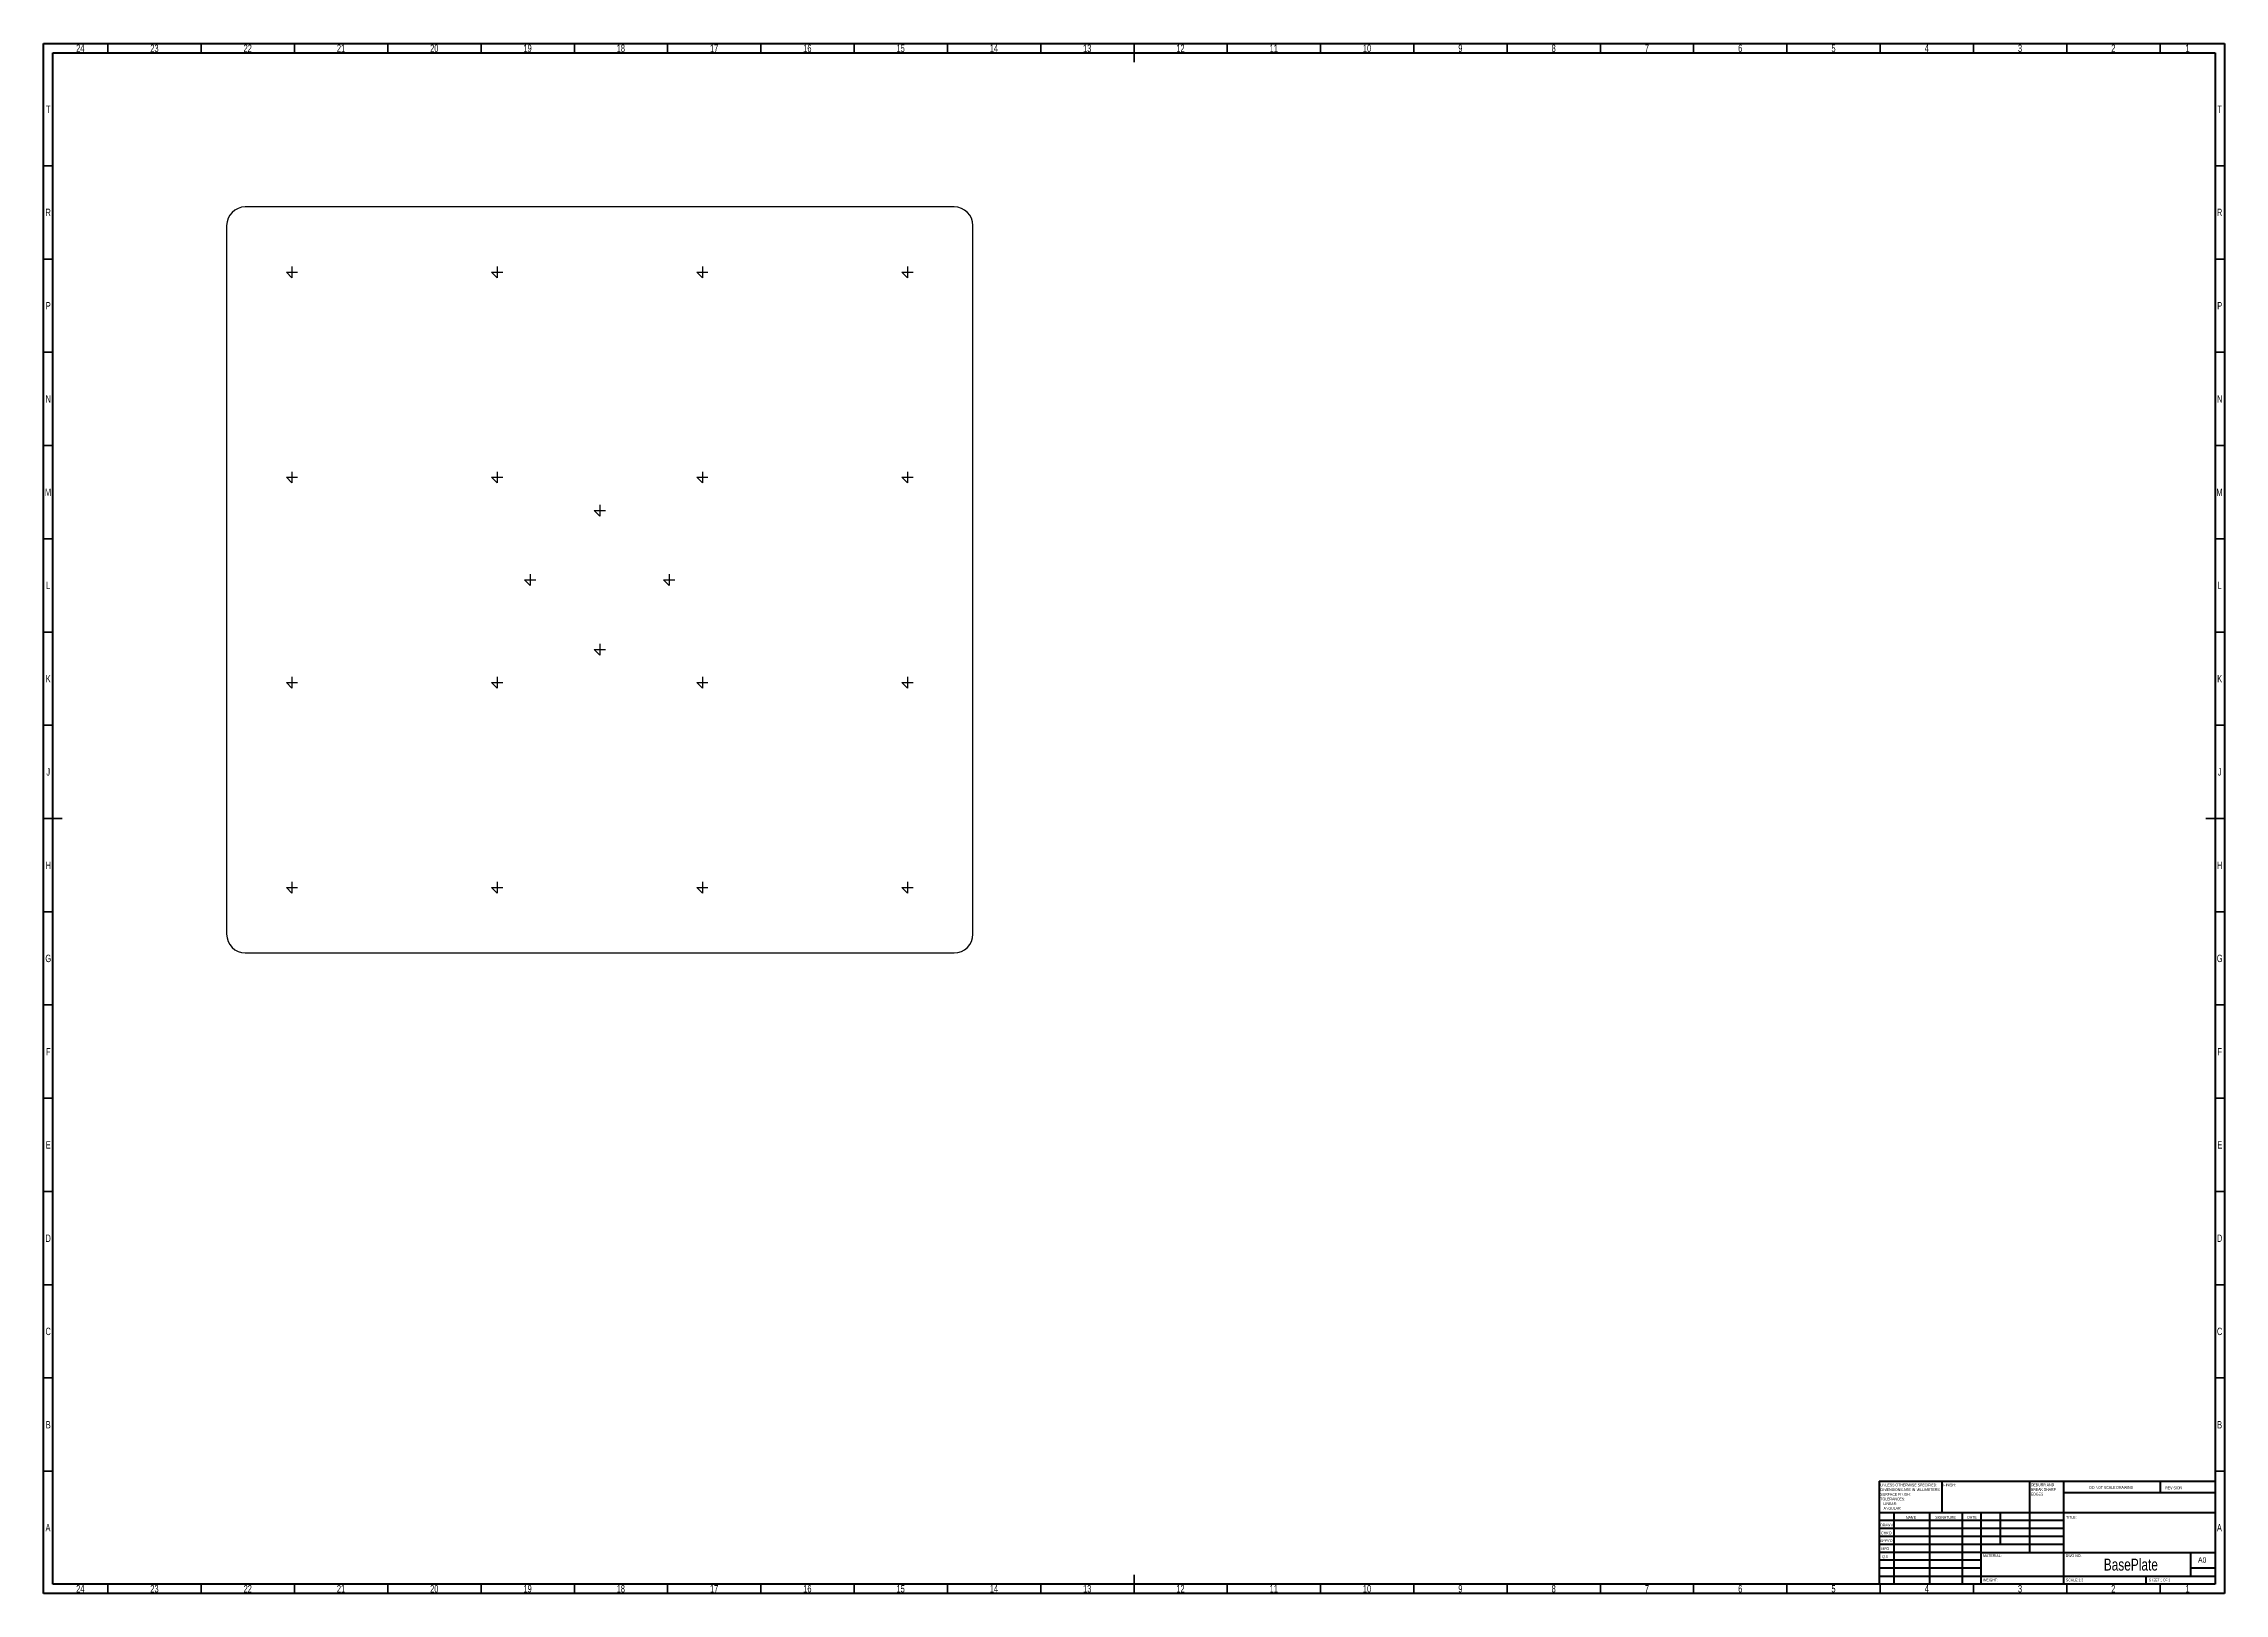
# Model space of a CAD drawing. Header units: inches. Extents: x 1517 to 7040, y -2638 to 1148.
# Drawn here: x 1755 to 2924, y -1412 to -581 of the extents above; entities that cross this region are included whole.
import ezdxf

# ---------------------------------------------------------------- set-up
doc = ezdxf.new("R2010")
doc.units = ezdxf.units.IN
doc.header["$MEASUREMENT"] = 0
doc.styles.add('SLDTEXTSTYLE0', font='TXT', dxfattribs={"width": 0.75})
doc.styles.add('SLDTEXTSTYLE1', font='TXT', dxfattribs={"width": 0.686449})
doc.styles.add('SLDTEXTSTYLE2', font='TXT', dxfattribs={"width": 0.6875})

msp = doc.modelspace()

# ---------------------------------------------------------------- texts
at = {"color": 7, "linetype": 'Continuous', "lineweight": 0}
for s, insert, char_height, attachment_point, style in [('24', (1774.25, -581.68), 3.9687, 2, 'SLDTEXTSTYLE0'), ('23', (1814, -581.68), 3.9687, 2, 'SLDTEXTSTYLE0'), ('22', (1864, -581.68), 3.9687, 2, 'SLDTEXTSTYLE0'), ('21', (1914, -581.68), 3.9687, 2, 'SLDTEXTSTYLE0'), ('20', (1964, -581.68), 3.9687, 2, 'SLDTEXTSTYLE0'), ('19', (2014, -581.68), 3.9687, 2, 'SLDTEXTSTYLE0'), ('18', (2064, -581.68), 3.9687, 2, 'SLDTEXTSTYLE0'), ('17', (2114, -581.68), 3.9687, 2, 'SLDTEXTSTYLE0'), ('16', (2164, -581.68), 3.9687, 2, 'SLDTEXTSTYLE0'), ('15', (2214, -581.68), 3.9687, 2, 'SLDTEXTSTYLE0'), ('14', (2264, -581.68), 3.9687, 2, 'SLDTEXTSTYLE0'), ('13', (2314, -581.68), 3.9687, 2, 'SLDTEXTSTYLE0'), ('12', (2364, -581.68), 3.9687, 2, 'SLDTEXTSTYLE0'), ('11', (2414, -581.68), 3.9687, 2, 'SLDTEXTSTYLE0'), ('10', (2464, -581.68), 3.9687, 2, 'SLDTEXTSTYLE0'), ('9', (2514.04, -581.68), 3.969, 2, 'SLDTEXTSTYLE0'), ('8', (2564.04, -581.68), 3.969, 2, 'SLDTEXTSTYLE0'), ('7', (2614.04, -581.68), 3.969, 2, 'SLDTEXTSTYLE0'), ('6', (2664.04, -581.68), 3.969, 2, 'SLDTEXTSTYLE0'), ('5', (2714.04, -581.68), 3.969, 2, 'SLDTEXTSTYLE0'), ('4', (2764.04, -581.68), 3.969, 2, 'SLDTEXTSTYLE0'), ('3', (2814.04, -581.68), 3.969, 2, 'SLDTEXTSTYLE0'), ('2', (2864.04, -581.68), 3.969, 2, 'SLDTEXTSTYLE0'), ('1', (2903.79, -581.68), 3.969, 2, 'SLDTEXTSTYLE0'), ('T', (1757.068, -614.43), 3.969, 2, 'SLDTEXTSTYLE0'), ('T', (2921.068, -614.43), 3.969, 2, 'SLDTEXTSTYLE0'), ('R', (1757.024, -669.68), 3.969, 2, 'SLDTEXTSTYLE0'), ('R', (2921.024, -669.68), 3.969, 2, 'SLDTEXTSTYLE0'), ('P', (1757.065, -719.736), 3.969, 2, 'SLDTEXTSTYLE0'), ('P', (2921.065, -719.736), 3.969, 2, 'SLDTEXTSTYLE0'), ('N', (1757.043, -769.68), 3.969, 2, 'SLDTEXTSTYLE0'), ('N', (2921.043, -769.68), 3.969, 2, 'SLDTEXTSTYLE0'), ('M', (1756.941, -819.736), 3.969, 2, 'SLDTEXTSTYLE0'), ('M', (2920.941, -819.736), 3.969, 2, 'SLDTEXTSTYLE0'), ('L', (1757.034, -869.68), 3.969, 2, 'SLDTEXTSTYLE0'), ('L', (2921.034, -869.68), 3.969, 2, 'SLDTEXTSTYLE0'), ('K', (1757.068, -919.736), 3.969, 2, 'SLDTEXTSTYLE0'), ('K', (2921.068, -919.736), 3.969, 2, 'SLDTEXTSTYLE0'), ('J', (1757.045, -969.68), 3.969, 2, 'SLDTEXTSTYLE0'), ('J', (2921.045, -969.68), 3.969, 2, 'SLDTEXTSTYLE0'), ('H', (1757.07, -1019.736), 3.969, 2, 'SLDTEXTSTYLE0'), ('H', (2921.07, -1019.736), 3.969, 2, 'SLDTEXTSTYLE0'), ('G', (1757.066, -1069.68), 3.969, 2, 'SLDTEXTSTYLE0'), ('G', (2921.066, -1069.68), 3.969, 2, 'SLDTEXTSTYLE0'), ('F', (1757.037, -1119.736), 3.969, 2, 'SLDTEXTSTYLE0'), ('F', (2921.037, -1119.736), 3.969, 2, 'SLDTEXTSTYLE0'), ('E', (1757.088, -1169.68), 3.969, 2, 'SLDTEXTSTYLE0'), ('E', (2921.088, -1169.68), 3.969, 2, 'SLDTEXTSTYLE0'), ('D', (1757.032, -1219.736), 3.969, 2, 'SLDTEXTSTYLE0'), ('D', (2921.032, -1219.736), 3.969, 2, 'SLDTEXTSTYLE0'), ('C', (1757.038, -1269.68), 3.969, 2, 'SLDTEXTSTYLE0'), ('C', (2921.038, -1269.68), 3.969, 2, 'SLDTEXTSTYLE0'), ('B', (1757.05, -1319.736), 3.969, 2, 'SLDTEXTSTYLE0'), ('B', (2921.05, -1319.736), 3.969, 2, 'SLDTEXTSTYLE0'), ('FINISH:', (2772.951, -1353.234), 1.5, 1, 'SLDTEXTSTYLE0'), ('DO NOT SCALE DRAWING', (2851.194, -1354.621), 1.5, 1, 'SLDTEXTSTYLE0'), ('REVISION', (2891.907, -1354.819), 1.5, 1, 'SLDTEXTSTYLE0'), ('A', (1756.919, -1374.93), 3.969, 2, 'SLDTEXTSTYLE0'), ('DRAWN', (2739.223, -1374.769), 1.5, 1, 'SLDTEXTSTYLE1'), ("CHK'D", (2739.519, -1378.992), 1.5, 1, 'SLDTEXTSTYLE0'), ('NAME', (2752.902, -1370.652), 1.5, 1, 'SLDTEXTSTYLE0'), ('SIGNATURE', (2768.613, -1370.592), 1.5, 1, 'SLDTEXTSTYLE0'), ('DATE', (2785.794, -1370.577), 1.5, 1, 'SLDTEXTSTYLE0'), ('TITLE:', (2838.67, -1370.577), 1.5, 1, 'SLDTEXTSTYLE0'), ('A', (2920.919, -1374.93), 3.969, 2, 'SLDTEXTSTYLE0'), ("APPV'D", (2738.981, -1383.088), 1.5, 1, 'SLDTEXTSTYLE0'), ('MFG', (2739.704, -1387.438), 1.5, 1, 'SLDTEXTSTYLE0'), ('Q.A', (2740.089, -1391.649), 1.5, 1, 'SLDTEXTSTYLE0'), ('MATERIAL:', (2794.226, -1391.167), 1.5, 1, 'SLDTEXTSTYLE0'), ('DWG NO.', (2838.533, -1391.167), 1.5, 1, 'SLDTEXTSTYLE0'), ('BasePlate', (2873.435, -1393.547), 6.35, 2, 'SLDTEXTSTYLE0'), ('A0', (2909.451, -1392.747), 2.9104, 1, 'SLDTEXTSTYLE0'), ('24', (1774.25, -1407.68), 3.9687, 2, 'SLDTEXTSTYLE0'), ('23', (1814, -1407.68), 3.9687, 2, 'SLDTEXTSTYLE0'), ('22', (1864, -1407.68), 3.9687, 2, 'SLDTEXTSTYLE0'), ('21', (1914, -1407.68), 3.9687, 2, 'SLDTEXTSTYLE0'), ('20', (1964, -1407.68), 3.9687, 2, 'SLDTEXTSTYLE0'), ('19', (2014, -1407.68), 3.9687, 2, 'SLDTEXTSTYLE0'), ('18', (2064, -1407.68), 3.9687, 2, 'SLDTEXTSTYLE0'), ('17', (2114, -1407.68), 3.9687, 2, 'SLDTEXTSTYLE0'), ('16', (2164, -1407.68), 3.9687, 2, 'SLDTEXTSTYLE0'), ('15', (2214, -1407.68), 3.9687, 2, 'SLDTEXTSTYLE0'), ('14', (2264, -1407.68), 3.9687, 2, 'SLDTEXTSTYLE0'), ('13', (2314, -1407.68), 3.9687, 2, 'SLDTEXTSTYLE0'), ('12', (2364, -1407.68), 3.9687, 2, 'SLDTEXTSTYLE0'), ('11', (2414, -1407.68), 3.9687, 2, 'SLDTEXTSTYLE0'), ('10', (2464, -1407.68), 3.9687, 2, 'SLDTEXTSTYLE0'), ('9', (2514.04, -1407.68), 3.969, 2, 'SLDTEXTSTYLE0'), ('8', (2564.04, -1407.68), 3.969, 2, 'SLDTEXTSTYLE0'), ('7', (2614.04, -1407.68), 3.969, 2, 'SLDTEXTSTYLE0'), ('6', (2664.04, -1407.68), 3.969, 2, 'SLDTEXTSTYLE0'), ('5', (2714.04, -1407.68), 3.969, 2, 'SLDTEXTSTYLE0'), ('4', (2764.04, -1407.68), 3.969, 2, 'SLDTEXTSTYLE0'), ('WEIGHT:', (2794.198, -1404.204), 1.4986, 1, 'SLDTEXTSTYLE0'), ('3', (2814.04, -1407.68), 3.969, 2, 'SLDTEXTSTYLE0'), ('SCALE:1:2', (2838.654, -1404.253), 1.5, 1, 'SLDTEXTSTYLE0'), ('2', (2864.04, -1407.68), 3.969, 2, 'SLDTEXTSTYLE0'), ('SHEET 1 OF 1', (2883.058, -1404.253), 1.5, 1, 'SLDTEXTSTYLE2'), ('1', (2903.79, -1407.68), 3.969, 2, 'SLDTEXTSTYLE0')]:
    msp.add_mtext(s, dxfattribs=dict(at, insert=insert, char_height=char_height, attachment_point=attachment_point, style=style))

# ---------------------------------------------------------------- blocks, each defined once
blk = doc.blocks.new('SW_NOTE_0')
at = {"color": 0, "linetype": 'Continuous', "lineweight": 0, "char_height": 1.5, "attachment_point": 1, "style": 'SLDTEXTSTYLE0'}
for s, insert in [('UNLESS OTHERWISE SPECIFIED:', (0, 1.9)), ('TOLERANCES:', (0, -5.6)), ('DIMENSIONS ARE IN MILLIMETERS', (0, -0.6)), ('SURFACE FINISH:', (0, -3.1)), ('ANGULAR:', (1.7, -10.6)), ('LINEAR:', (1.7, -8.1))]:
    blk.add_mtext(s, dxfattribs=dict(at, insert=insert))
blk = doc.blocks.new('SW_NOTE_0_1')
at = {"color": 0, "linetype": 'Continuous', "lineweight": 0, "char_height": 1.5, "attachment_point": 1, "style": 'SLDTEXTSTYLE0'}
for s, insert in [('DEBURR AND', (0, 1.9)), ('BREAK SHARP', (0, -0.6)), ('EDGES', (0, -3.1))]:
    blk.add_mtext(s, dxfattribs=dict(at, insert=insert))
blk = doc.blocks.new('fdfdhgfdd')
at = {"color": 7, "linetype": 'Continuous', "lineweight": 25}
for p, q in [((2242.7, -668.7), (1862.7, -668.7)), ((1852.7, -678.7), (1852.7, -1058.7)), ((2252.7, -1058.7), (2252.7, -678.7)), ((1862.7, -1068.7), (2242.7, -1068.7))]:
    blk.add_line(p, q, dxfattribs=at)
at = {"color": 3}
for p, q in [((1887.7, -700.7), (1887.7, -706.7)), ((1997.7, -700.7), (1997.7, -706.7)), ((2107.7, -700.7), (2107.7, -706.7)), ((2217.7, -700.7), (2217.7, -706.7)), ((1887.7, -706.7), (1884.7, -703.7)), ((1884.7, -703.7), (1890.7, -703.7)), ((1997.7, -706.7), (1994.7, -703.7)), ((1994.7, -703.7), (2000.7, -703.7)), ((2107.7, -706.7), (2104.7, -703.7)), ((2104.7, -703.7), (2110.7, -703.7)), ((2217.7, -706.7), (2214.7, -703.7)), ((2214.7, -703.7), (2220.7, -703.7)), ((1887.7, -816.7), (1884.7, -813.7)), ((1884.7, -813.7), (1890.7, -813.7)), ((1887.7, -810.7), (1887.7, -816.7)), ((1997.7, -816.7), (1994.7, -813.7)), ((1994.7, -813.7), (2000.7, -813.7)), ((1997.7, -810.7), (1997.7, -816.7)), ((2107.7, -816.7), (2104.7, -813.7)), ((2104.7, -813.7), (2110.7, -813.7)), ((2107.7, -810.7), (2107.7, -816.7)), ((2217.7, -816.7), (2214.7, -813.7)), ((2214.7, -813.7), (2220.7, -813.7)), ((2217.7, -810.7), (2217.7, -816.7)), ((2052.7, -828.5), (2052.7, -834.5)), ((2052.7, -834.5), (2049.7, -831.5)), ((2049.7, -831.5), (2055.7, -831.5)), ((2015.4, -871.7), (2012.4, -868.7)), ((2012.4, -868.7), (2018.4, -868.7)), ((2015.4, -865.7), (2015.4, -871.7)), ((2089.9, -871.7), (2086.9, -868.7)), ((2086.9, -868.7), (2092.9, -868.7)), ((2089.9, -865.7), (2089.9, -871.7)), ((2052.7, -909), (2049.7, -906)), ((2049.7, -906), (2055.7, -906)), ((2052.7, -903), (2052.7, -909)), ((1887.7, -920.7), (1887.7, -926.7)), ((1997.7, -920.7), (1997.7, -926.7)), ((2107.7, -920.7), (2107.7, -926.7)), ((2217.7, -920.7), (2217.7, -926.7)), ((1887.7, -926.7), (1884.7, -923.7)), ((1884.7, -923.7), (1890.7, -923.7)), ((1997.7, -926.7), (1994.7, -923.7)), ((1994.7, -923.7), (2000.7, -923.7)), ((2107.7, -926.7), (2104.7, -923.7)), ((2104.7, -923.7), (2110.7, -923.7)), ((2217.7, -926.7), (2214.7, -923.7)), ((2214.7, -923.7), (2220.7, -923.7)), ((1887.7, -1036.7), (1884.7, -1033.7)), ((1884.7, -1033.7), (1890.7, -1033.7)), ((1887.7, -1030.7), (1887.7, -1036.7)), ((1997.7, -1036.7), (1994.7, -1033.7)), ((1994.7, -1033.7), (2000.7, -1033.7)), ((1997.7, -1030.7), (1997.7, -1036.7)), ((2107.7, -1036.7), (2104.7, -1033.7)), ((2104.7, -1033.7), (2110.7, -1033.7)), ((2107.7, -1030.7), (2107.7, -1036.7)), ((2217.7, -1036.7), (2214.7, -1033.7)), ((2214.7, -1033.7), (2220.7, -1033.7)), ((2217.7, -1030.7), (2217.7, -1036.7))]:
    blk.add_line(p, q, dxfattribs=at)
at = {"color": 7, "linetype": 'Continuous', "lineweight": 25}
for centre, start, end in [((1862.7, -678.7), 90, 180), ((2242.7, -678.7), 0, 90), ((1862.7, -1058.7), 180, 270), ((2242.7, -1058.7), 270, 0)]:
    blk.add_arc(centre, 10, start, end, dxfattribs=at)

# ---------------------------------------------------------------- linework, layer by layer
at = {"color": 7, "linetype": 'Continuous', "lineweight": 70}
for p, q in [((1754.58, -1412.154), (1754.58, -581.154)), ((1754.58, -581.154), (2923.58, -581.154)), ((2923.58, -581.154), (2923.58, -1412.154)), ((1759.58, -1407.154), (1759.58, -586.154)), ((1759.58, -586.154), (2918.58, -586.154)), ((2918.58, -586.154), (2918.58, -1407.154)), ((2923.58, -1412.154), (1754.58, -1412.154)), ((2918.58, -1407.154), (1759.58, -1407.154))]:
    msp.add_line(p, q, dxfattribs=at)
at = {"color": 7, "linetype": 'Continuous', "lineweight": 35}
for p, q in [((1789.08, -586.154), (1789.08, -581.154)), ((1839.08, -586.154), (1839.08, -581.154)), ((1889.08, -586.154), (1889.08, -581.154)), ((1939.08, -586.154), (1939.08, -581.154)), ((1989.08, -586.154), (1989.08, -581.154)), ((2039.08, -586.154), (2039.08, -581.154)), ((2089.08, -586.154), (2089.08, -581.154)), ((2139.08, -586.154), (2139.08, -581.154)), ((2189.08, -586.154), (2189.08, -581.154)), ((2239.08, -586.154), (2239.08, -581.154)), ((2289.08, -586.154), (2289.08, -581.154)), ((2339.08, -581.154), (2339.08, -591.154)), ((2339.08, -586.154), (2339.08, -581.154)), ((2389.08, -586.154), (2389.08, -581.154)), ((2439.08, -586.154), (2439.08, -581.154)), ((2489.08, -586.154), (2489.08, -581.154)), ((2539.08, -586.154), (2539.08, -581.154)), ((2589.08, -586.154), (2589.08, -581.154)), ((2639.08, -586.154), (2639.08, -581.154)), ((2689.08, -586.154), (2689.08, -581.154)), ((2739.08, -586.154), (2739.08, -581.154)), ((2789.08, -586.154), (2789.08, -581.154)), ((2839.08, -586.154), (2839.08, -581.154)), ((2889.08, -586.154), (2889.08, -581.154)), ((1759.58, -646.654), (1754.58, -646.654)), ((2918.58, -646.654), (2923.58, -646.654)), ((1759.58, -696.654), (1754.58, -696.654)), ((2918.58, -696.654), (2923.58, -696.654)), ((1759.58, -746.654), (1754.58, -746.654)), ((2918.58, -746.654), (2923.58, -746.654)), ((1759.58, -796.654), (1754.58, -796.654)), ((2918.58, -796.654), (2923.58, -796.654)), ((1759.58, -846.654), (1754.58, -846.654)), ((2918.58, -846.654), (2923.58, -846.654)), ((1759.58, -896.654), (1754.58, -896.654)), ((2918.58, -896.654), (2923.58, -896.654)), ((1759.58, -946.654), (1754.58, -946.654)), ((2918.58, -946.654), (2923.58, -946.654)), ((1754.58, -996.654), (1764.58, -996.654)), ((1759.58, -996.654), (1754.58, -996.654)), ((2923.58, -996.654), (2913.58, -996.654)), ((2918.58, -996.654), (2923.58, -996.654)), ((1759.58, -1046.654), (1754.58, -1046.654)), ((2918.58, -1046.654), (2923.58, -1046.654)), ((1759.58, -1096.654), (1754.58, -1096.654)), ((2918.58, -1096.654), (2923.58, -1096.654)), ((1759.58, -1146.654), (1754.58, -1146.654)), ((2918.58, -1146.654), (2923.58, -1146.654)), ((1759.58, -1196.654), (1754.58, -1196.654)), ((2918.58, -1196.654), (2923.58, -1196.654)), ((1759.58, -1246.654), (1754.58, -1246.654)), ((2918.58, -1246.654), (2923.58, -1246.654)), ((1759.58, -1296.654), (1754.58, -1296.654)), ((2918.58, -1296.654), (2923.58, -1296.654)), ((1759.58, -1346.654), (1754.58, -1346.654)), ((2918.58, -1346.654), (2923.58, -1346.654)), ((2339.08, -1412.154), (2339.08, -1402.154)), ((1789.08, -1407.154), (1789.08, -1412.154)), ((1839.08, -1407.154), (1839.08, -1412.154)), ((1889.08, -1407.154), (1889.08, -1412.154)), ((1939.08, -1407.154), (1939.08, -1412.154)), ((1989.08, -1407.154), (1989.08, -1412.154)), ((2039.08, -1407.154), (2039.08, -1412.154)), ((2089.08, -1407.154), (2089.08, -1412.154)), ((2139.08, -1407.154), (2139.08, -1412.154)), ((2189.08, -1407.154), (2189.08, -1412.154)), ((2239.08, -1407.154), (2239.08, -1412.154)), ((2289.08, -1407.154), (2289.08, -1412.154)), ((2339.08, -1407.154), (2339.08, -1412.154)), ((2389.08, -1407.154), (2389.08, -1412.154)), ((2439.08, -1407.154), (2439.08, -1412.154)), ((2489.08, -1407.154), (2489.08, -1412.154)), ((2539.08, -1407.154), (2539.08, -1412.154)), ((2589.08, -1407.154), (2589.08, -1412.154)), ((2639.08, -1407.154), (2639.08, -1412.154)), ((2689.08, -1407.154), (2689.08, -1412.154)), ((2739.08, -1407.154), (2739.08, -1412.154)), ((2789.08, -1407.154), (2789.08, -1412.154)), ((2839.08, -1407.154), (2839.08, -1412.154)), ((2889.08, -1407.154), (2889.08, -1412.154))]:
    msp.add_line(p, q, dxfattribs=at)
at = {"color": 7, "linetype": 'Continuous', "lineweight": 50}
for p, q in [((2738.58, -1351.904), (2918.58, -1351.904)), ((2738.58, -1351.904), (2738.58, -1407.154)), ((2772.38, -1368.904), (2772.38, -1351.904)), ((2819.18, -1351.904), (2819.18, -1390.154)), ((2837.38, -1351.904), (2837.38, -1407.154)), ((2889.38, -1358.279), (2889.38, -1351.904)), ((2918.58, -1358.279), (2837.38, -1358.279)), ((2918.58, -1368.904), (2738.58, -1368.904)), ((2837.38, -1373.154), (2738.58, -1373.154)), ((2837.38, -1377.404), (2738.58, -1377.404)), ((2746.38, -1368.904), (2746.38, -1407.154)), ((2765.571, -1368.904), (2765.571, -1407.154)), ((2782.979, -1368.904), (2782.979, -1407.154)), ((2793.18, -1407.154), (2793.18, -1368.904)), ((2803.58, -1385.904), (2803.58, -1368.904)), ((2837.38, -1381.654), (2738.58, -1381.654)), ((2837.38, -1385.904), (2738.58, -1385.904)), ((2793.18, -1390.154), (2738.58, -1390.154)), ((2793.18, -1390.154), (2918.58, -1390.154)), ((2905.58, -1402.904), (2905.58, -1390.154)), ((2793.18, -1394.404), (2738.58, -1394.404)), ((2793.18, -1398.654), (2738.58, -1398.654)), ((2918.58, -1398.654), (2905.58, -1398.654)), ((2738.58, -1402.904), (2918.58, -1402.904)), ((2881.58, -1407.154), (2881.58, -1402.904))]:
    msp.add_line(p, q, dxfattribs=at)

# ---------------------------------------------------------------- block references
at = {"color": 3}
msp.add_blockref('fdfdhgfdd', (0, 0), dxfattribs=at)
at = {"color": 7, "linetype": 'Continuous', "lineweight": 0}
for name, p in [('SW_NOTE_0', (2739.173, -1355.166)), ('SW_NOTE_0_1', (2819.889, -1355.084))]:
    msp.add_blockref(name, p, dxfattribs=at)

msp.set_redraw_order([(e.dxf.handle, doc.entitydb.next_handle()) for e in msp.query("TEXT MTEXT ATTDEF DIMENSION ARC_DIMENSION")])  # texts and dimensions are drawn at this point

doc.saveas('drawing.dxf')
